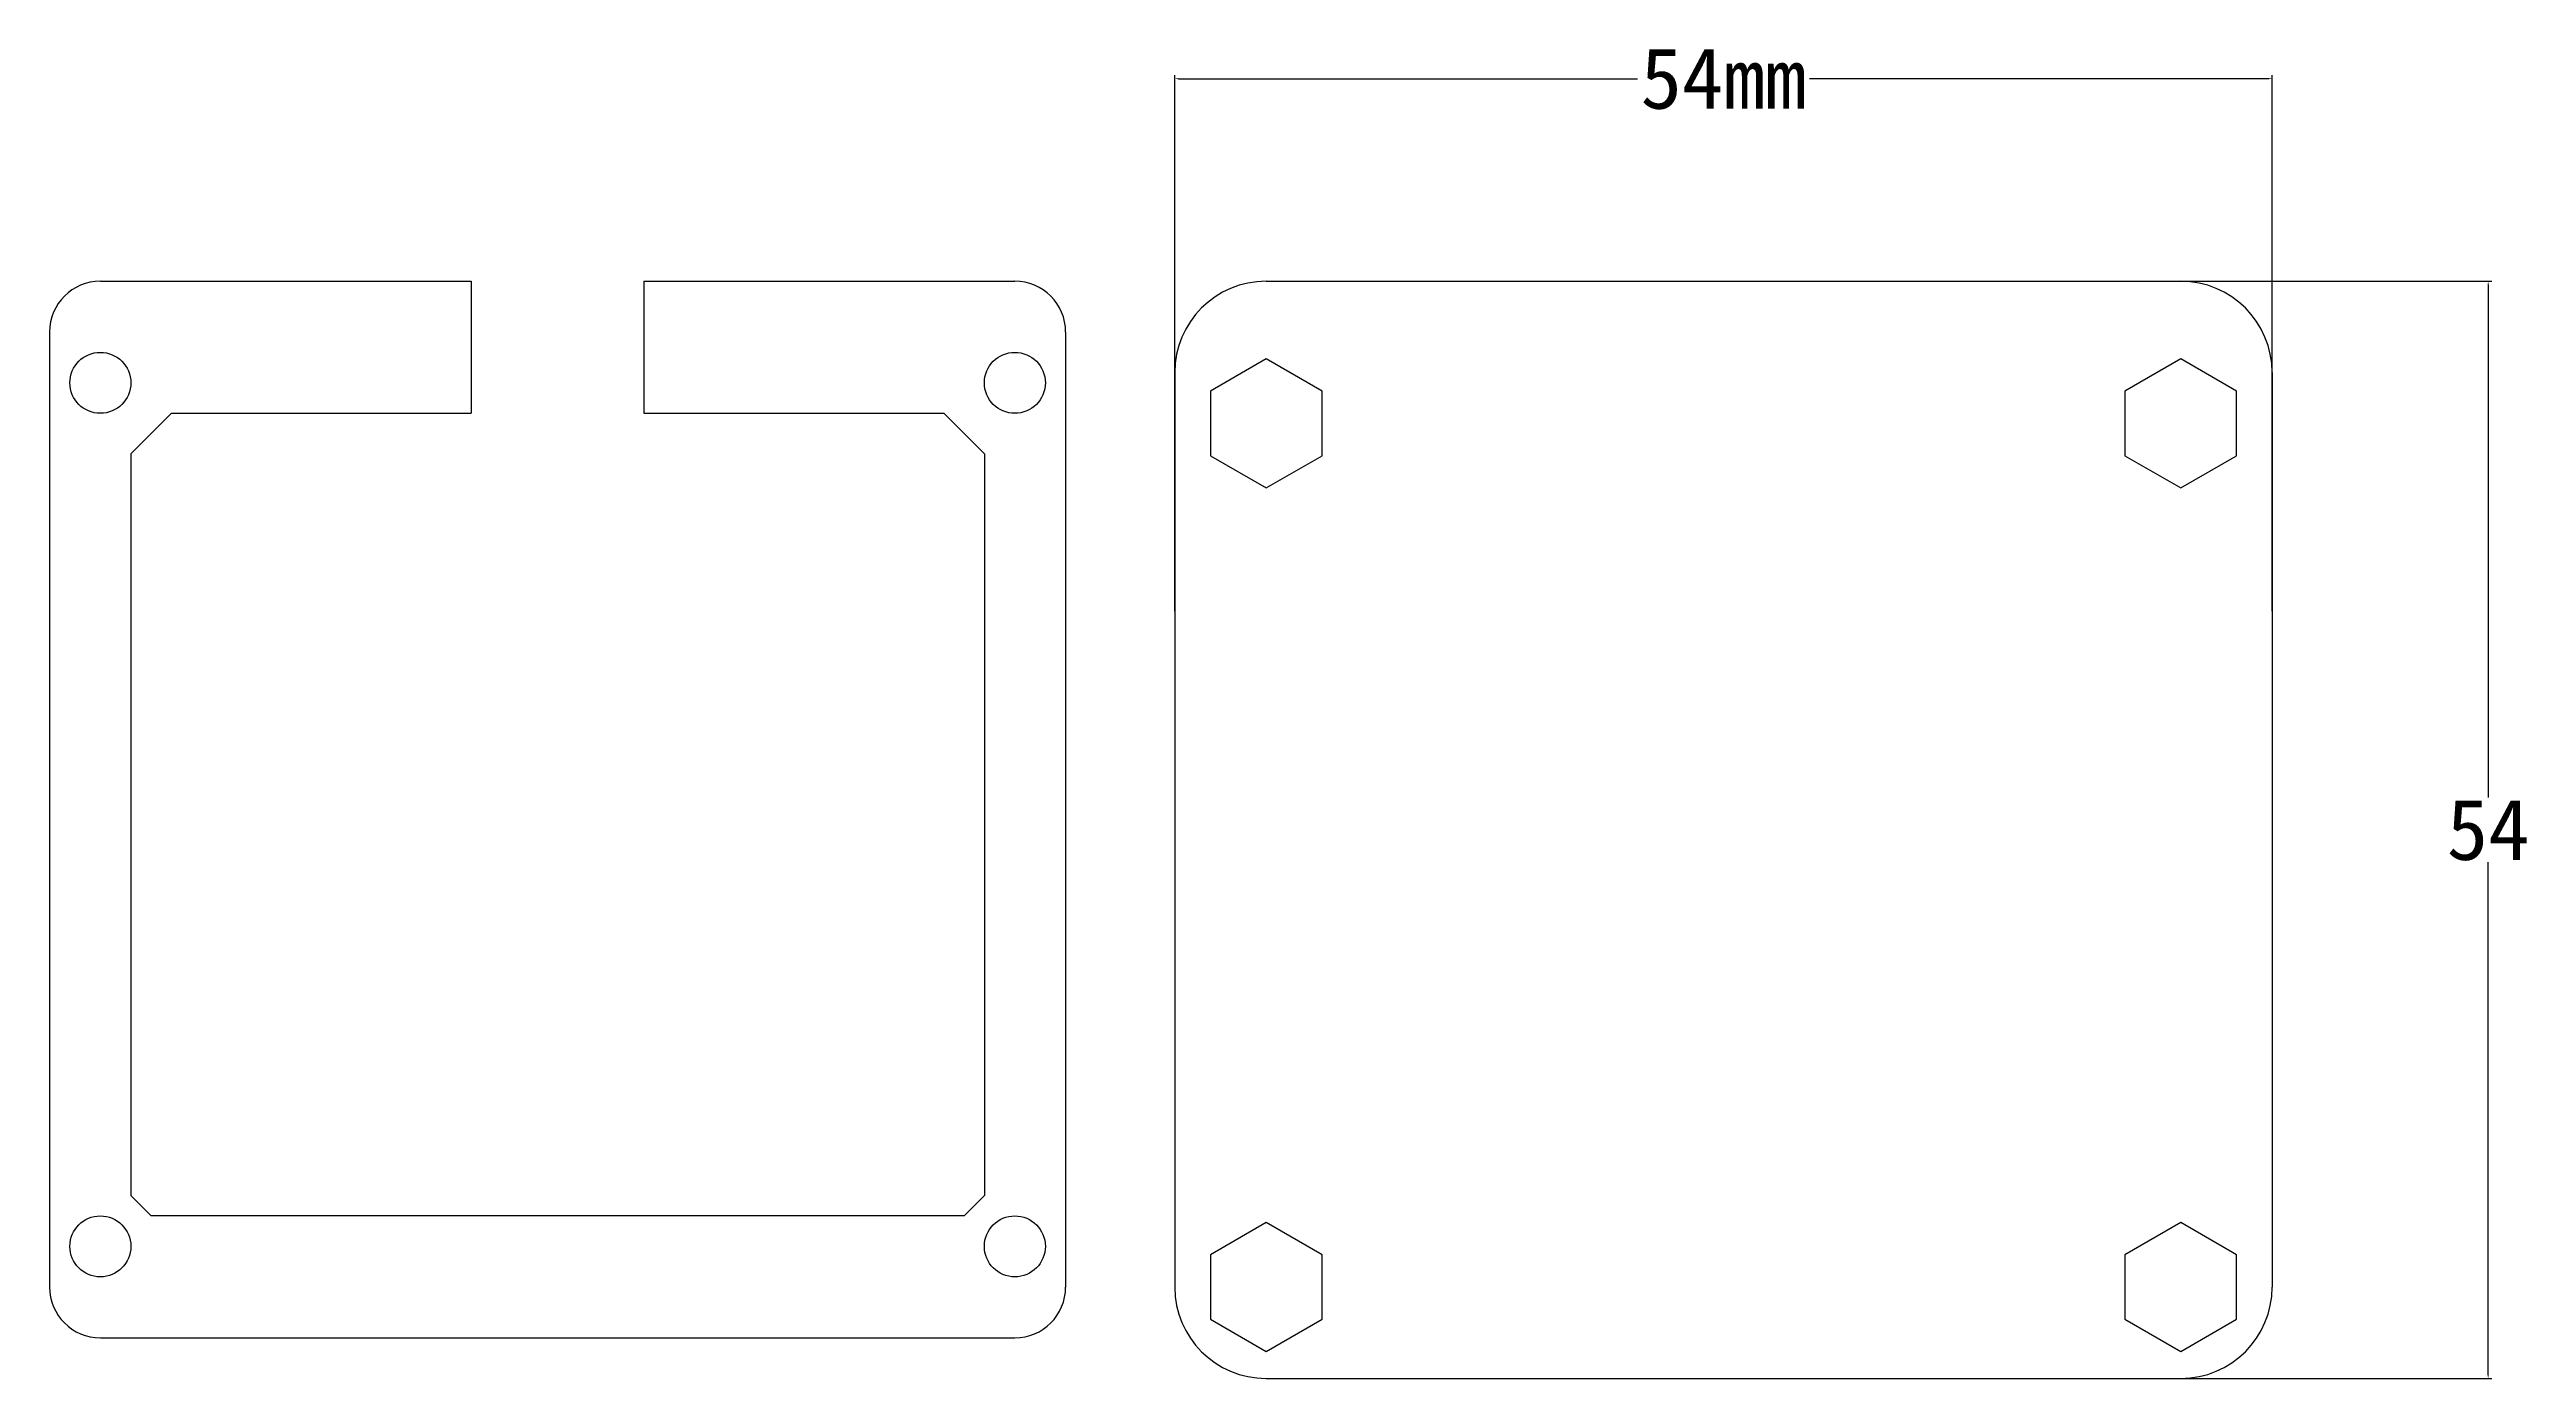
# Model space of a CAD drawing. Header units: inches. Extents: x 72 to 528, y 24 to 185.
# Drawn here: x 380.9 to 502.7, y 24.1 to 89.5 of the extents above; entities that cross this region are included whole.
import ezdxf

# ---------------------------------------------------------------- set-up
doc = ezdxf.new("R2010")
doc.units = ezdxf.units.IN
doc.header["$MEASUREMENT"] = 0
doc.layers.add('轮廓线层', color=7, linetype='Continuous', lineweight=35)
doc.styles.get("Standard").update_dxf_attribs({"font": ''})
doc.styles.get('Standard').set_extended_font_data('SimSun')
doc.dimstyles.get("Standard").update_dxf_attribs({"dimtxt": 0.18, "dimasz": 0.18, "dimexe": 0.18, "dimexo": 0.0625, "dimgap": 0.09, "dimtad": 0, "dimtih": 1, "dimtoh": 1, "dimdec": 4, "dimzin": 0, "dimdsep": 46, "dimtxsty": 'Standard', "dimcen": 0.09, "dimadec": 0, "dimazin": 0, "dimtfac": 1, "dimtdec": 4, "dimtofl": 0, "dimtmove": 0, "dimatfit": 3, "dimfxl": 0, "dimtolj": 1, "dimtzin": 0, "dimarcsym": 0})

# ---------------------------------------------------------------- blocks, each defined once
blk = doc.blocks.new('*D10')
at = {"color": 0, "lineweight": -2}
for p, q in [((469.87, 78.08), (501.04, 78.08)), ((500.86, 77.9), (500.86, 52.67)), ((500.86, 24.26), (500.86, 49.49)), ((469.87, 24.08), (501.04, 24.08))]:
    blk.add_line(p, q, dxfattribs=at)
at = {"color": 0}
for points in [[(500.83, 77.9), (500.89, 77.9), (500.86, 78.08)], [(500.83, 24.26), (500.89, 24.26), (500.86, 24.08)]]:
    blk.add_solid(points, dxfattribs=at)
at = {"layer": 'Defpoints', "color": 0}
for p in [(469.81, 78.08), (469.81, 24.08), (500.86, 24.08)]:
    blk.add_point(p, dxfattribs=at)
at = {"color": 0, "insert": (500.86, 51.08), "char_height": 0.18, "attachment_point": 5}
blk.add_mtext('\\A1;{\\H16.667x;54}', dxfattribs=at)
blk = doc.blocks.new('*D11')
at = {"color": 0, "lineweight": -2}
for p, q in [((436.23, 61.84), (436.23, 88.23)), ((436.41, 88.05), (459.01, 88.05)), ((490.05, 88.05), (467.46, 88.05)), ((490.23, 61.84), (490.23, 88.23))]:
    blk.add_line(p, q, dxfattribs=at)
at = {"color": 0}
for points in [[(436.41, 88.08), (436.41, 88.02), (436.23, 88.05)], [(490.05, 88.08), (490.05, 88.02), (490.23, 88.05)]]:
    blk.add_solid(points, dxfattribs=at)
at = {"layer": 'Defpoints', "color": 0}
for p in [(490.23, 88.05), (436.23, 61.77), (490.23, 61.77)]:
    blk.add_point(p, dxfattribs=at)
at = {"color": 0, "insert": (463.23, 88.05), "char_height": 0.18, "attachment_point": 5}
blk.add_mtext('\\A1;{\\H16.667x;54mm}', dxfattribs=at)

msp = doc.modelspace()

# ---------------------------------------------------------------- linework, layer by layer
at = {"layer": '轮廓线层', "lineweight": -3}
for p, q in [((383.36342, 78.08313), (401.61342, 78.08313)), ((401.61342, 78.08313), (401.61342, 71.58313)), ((410.11342, 78.08313), (428.36342, 78.08313)), ((410.11342, 78.08313), (410.11342, 71.58313)), ((440.73215, 78.08313), (485.73215, 78.08313)), ((380.86342, 75.58313), (380.86342, 28.58313)), ((430.86342, 75.58313), (430.86342, 28.58313)), ((436.23215, 73.58313), (436.23215, 28.58313)), ((440.73215, 74.25813), (437.98252, 72.67063)), ((443.48178, 72.67063), (440.73215, 74.25813)), ((485.73215, 74.25813), (482.98252, 72.67063)), ((488.48178, 72.67063), (485.73215, 74.25813)), ((490.23215, 73.58313), (490.23215, 28.58313)), ((437.98252, 72.67063), (437.98252, 69.49563)), ((443.48178, 69.49563), (443.48178, 72.67063)), ((482.98252, 72.67063), (482.98252, 69.49563)), ((488.48178, 69.49563), (488.48178, 72.67063)), ((386.86342, 71.58313), (384.86342, 69.58313)), ((386.86342, 71.58313), (401.61342, 71.58313)), ((386.86342, 71.58313), (386.86342, 71.58313)), ((410.11342, 71.58313), (424.86342, 71.58313)), ((424.86342, 71.58313), (426.86342, 69.58313)), ((384.86342, 69.58313), (384.86342, 33.08313)), ((384.86342, 69.58313), (384.86342, 69.58313)), ((426.86342, 69.58313), (426.86342, 33.08313)), ((437.98252, 69.49563), (440.73215, 67.90813)), ((440.73215, 67.90813), (443.48178, 69.49563)), ((482.98252, 69.49563), (485.73215, 67.90813)), ((485.73215, 67.90813), (488.48178, 69.49563)), ((384.86342, 33.08313), (385.86342, 32.08313)), ((425.86342, 32.08313), (426.86342, 33.08313)), ((425.86342, 32.08313), (385.86342, 32.08313)), ((440.73215, 31.75813), (437.98252, 30.17063)), ((443.48178, 30.17063), (440.73215, 31.75813)), ((485.73215, 31.75813), (482.98252, 30.17063)), ((488.48178, 30.17063), (485.73215, 31.75813)), ((437.98252, 30.17063), (437.98252, 26.99563)), ((443.48178, 26.99563), (443.48178, 30.17063)), ((482.98252, 30.17063), (482.98252, 26.99563)), ((488.48178, 26.99563), (488.48178, 30.17063)), ((437.98252, 26.99563), (440.73215, 25.40813)), ((440.73215, 25.40813), (443.48178, 26.99563)), ((482.98252, 26.99563), (485.73215, 25.40813)), ((485.73215, 25.40813), (488.48178, 26.99563)), ((383.36342, 26.08313), (428.36342, 26.08313)), ((440.73215, 24.08313), (485.73215, 24.08313)), ((440.73215, 24.08313), (485.73215, 24.08313))]:
    msp.add_line(p, q, dxfattribs=at)
for centre in [(383.36342, 73.08313), (428.36342, 73.08313), (383.36342, 30.58313), (428.36342, 30.58313)]:
    msp.add_circle(centre, 1.5, dxfattribs=at)
for centre, radius, start, end in [((383.36342, 75.58313), 2.5, 90, 180), ((428.36342, 75.58313), 2.5, 0, 90), ((440.73215, 73.58313), 4.5, 90, 180), ((485.73215, 73.58313), 4.5, 0, 90), ((383.36342, 28.58313), 2.5, 180, 270), ((428.36342, 28.58313), 2.5, 270, 0), ((440.73215, 28.58313), 4.5, 180, 270), ((485.73215, 28.58313), 4.5, 270, 0)]:
    msp.add_arc(centre, radius, start, end, dxfattribs=at)

# ---------------------------------------------------------------- dimensions: what is measured, and where the dimension line sits
dim = msp.add_linear_dim(base=(490.23215, 88.04647), p1=(436.23215, 61.77412), p2=(490.23215, 61.77412), text='{\\H16.667x;54mm}', dimstyle='Standard')
dim.commit()
dim.dimension.update_dxf_attribs({"geometry": '*D11', "text_midpoint": (463.23215, 88.04647)})
dim = msp.add_linear_dim(base=(500.85513, 24.08313), p1=(469.81144, 78.08313), p2=(469.81144, 24.08313), angle=90, text='{\\H16.667x;54}', dimstyle='Standard')
dim.commit()
dim.dimension.update_dxf_attribs({"geometry": '*D10', "text_midpoint": (500.85513, 51.08313), "dimtype": 160})

doc.saveas('drawing.dxf')
